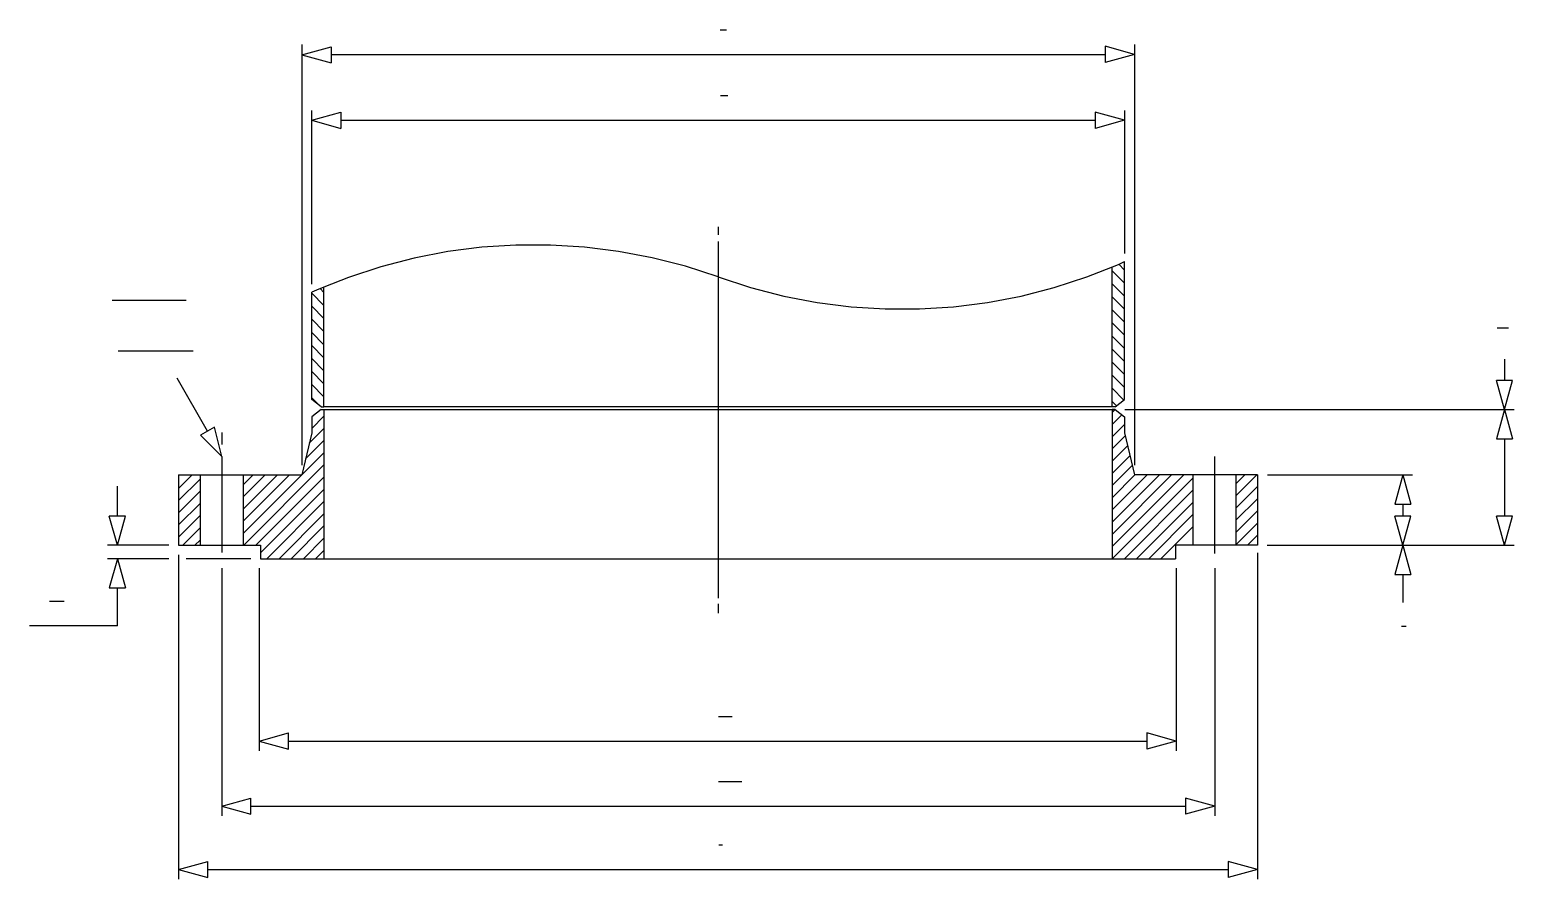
# Model space of a CAD drawing. Extents: x -623 to 3272, y 275 to 1203.
# Drawn here: x 335 to 1541, y 275 to 965 of the extents above; entities that cross this region are included whole.
import ezdxf

# ---------------------------------------------------------------- set-up
doc = ezdxf.new("R2010")
doc.units = 0
doc.header["$MEASUREMENT"] = 0
doc.layers.add('-1', color=7, linetype='CONTINUOUS')
doc.layers.add('1', color=7, linetype='CONTINUOUS')

msp = doc.modelspace()

# ---------------------------------------------------------------- linework, layer by layer
at = {"layer": '-1', "color": 5, "linetype": 'Continuous'}
for p, q in [((895.9, 964.9), (900.9, 964.9)), ((896.1, 911.4), (902.1, 911.4)), ((1526.8, 723), (1535.8, 723)), ((351.2, 501.2), (363.2, 501.2)), ((1448.9, 480.9), (1452.9, 480.9)), ((894.5, 407.6), (905.5, 407.6)), ((894.5, 354.9), (913.5, 354.9)), ((894.6, 303.5), (897.6, 303.5))]:
    msp.add_line(p, q, dxfattribs=at)
at = {"layer": '-1', "color": 3, "linetype": 'Continuous'}
for p, q in [((579.8, 944.9), (1208.4, 944.9)), ((564.1, 891.4), (587.8, 897.9)), ((587.8, 897.9), (587.8, 884.8)), ((1224.1, 891.4), (1200.4, 897.9)), ((1200.4, 897.9), (1200.4, 884.8)), ((564.1, 891.4), (587.8, 884.8)), ((587.8, 891.4), (1200.4, 891.4)), ((1224.1, 891.4), (1200.4, 884.8)), ((479.4, 639.1), (454.9, 682.2)), ((485.1, 642.3), (473.7, 635.8)), ((491.1, 618.5), (485.1, 642.3)), ((491.1, 618.5), (473.7, 635.8)), ((1340.1, 603.6), (1458.1, 603.6)), ((406.4, 570.2), (406.4, 594.4)), ((406.4, 546.5), (399.8, 570.2)), ((412.9, 570.2), (399.8, 570.2)), ((406.4, 546.5), (412.9, 570.2)), ((448.1, 546.5), (398.4, 546.5)), ((448, 535.6), (398.4, 535.6)), ((406.4, 535.6), (399.8, 511.9)), ((406.4, 535.6), (412.9, 511.9)), ((456.1, 538.9), (456.1, 275.5)), ((514.6, 535.6), (462.3, 535.6)), ((1332.1, 540.3), (1332.1, 275.5)), ((491.1, 528), (491.1, 326.9)), ((521.5, 528), (521.5, 379.6)), ((1266, 528), (1266, 379.6)), ((1297.4, 528), (1297.4, 326.9)), ((399.8, 511.9), (412.9, 511.9)), ((406.4, 481.1), (406.4, 511.9)), ((406.4, 481.1), (335.1, 481.1)), ((521.5, 387.6), (545.2, 394.2)), ((521.5, 387.6), (545.2, 381.1)), ((545.2, 381.1), (545.2, 394.2)), ((545.2, 387.6), (1242.3, 387.6)), ((1266, 387.6), (1242.3, 394.2)), ((1242.3, 394.2), (1242.3, 381.1)), ((1266, 387.6), (1242.3, 381.1)), ((491.1, 334.9), (514.8, 341.4)), ((514.8, 328.3), (514.8, 341.4)), ((1297.4, 334.9), (1273.7, 341.4)), ((1273.7, 341.4), (1273.7, 328.3)), ((491.1, 334.9), (514.8, 328.3)), ((514.8, 334.9), (1273.7, 334.9)), ((1297.4, 334.9), (1273.7, 328.3)), ((456.1, 283.5), (479.8, 290)), ((479.8, 276.9), (479.8, 290)), ((1332.1, 283.5), (1308.4, 290)), ((1308.4, 290), (1308.4, 276.9)), ((456.1, 283.5), (479.8, 276.9)), ((479.8, 283.5), (1308.4, 283.5)), ((1332.1, 283.5), (1308.4, 276.9))]:
    msp.add_line(p, q, dxfattribs=at)
at = {"layer": '-1', "color": 2, "linetype": 'Continuous'}
for p, q in [((402.1, 745.4), (462.1, 745.4)), ((406.9, 704.4), (467.9, 704.4))]:
    msp.add_line(p, q, dxfattribs=at)
at = {"layer": '-1', "color": 7, "linetype": 'Continuous'}
for p, q in [((571.7, 656.6), (564.1, 650.8)), ((571.7, 656.6), (574.1, 656.6)), ((571.7, 656.6), (574.1, 656.6)), ((574.1, 656.6), (574.1, 535.6)), ((564.1, 650.8), (564.1, 637.9)), ((564.1, 637.9), (556.1, 603.6)), ((456.1, 603.6), (556.1, 603.6)), ((473.6, 603.6), (473.6, 546.5)), ((508.6, 603.6), (508.6, 546.5)), ((1332.1, 603.6), (1232.1, 603.6)), ((1279.6, 603.6), (1279.6, 546.5)), ((1314.6, 603.6), (1314.6, 546.5)), ((456.1, 546.5), (522.6, 546.5)), ((1332.1, 546.5), (1265.6, 546.5)), ((522.6, 535.6), (1265.6, 535.6))]:
    msp.add_line(p, q, dxfattribs=at)
at = {"layer": '1', "color": 3, "linetype": 'Continuous'}
for p, q in [((556.1, 952.9), (556.1, 611.6)), ((1232.1, 952.9), (1232.1, 611.6)), ((556.1, 944.6), (579.8, 951.1)), ((556.1, 944.6), (579.8, 938)), ((579.8, 951.1), (579.8, 938)), ((579.8, 951.1), (579.8, 938)), ((1232.1, 944.9), (1208.4, 951.5)), ((1208.4, 951.5), (1208.4, 938.3)), ((1232.1, 944.9), (1208.4, 938.3)), ((564.1, 758.3), (564.1, 899.4)), ((587.8, 897.9), (587.8, 884.8)), ((1224.1, 899.4), (1224.1, 783.2)), ((1532.6, 697.6), (1532.6, 680.3)), ((1532.6, 656.6), (1526.1, 680.3)), ((1539.2, 680.3), (1526.1, 680.3)), ((1532.6, 656.6), (1539.2, 680.3)), ((1224.5, 656.6), (1540.6, 656.6)), ((1532.6, 656.6), (1526.1, 632.9)), ((1532.6, 656.6), (1539.2, 632.9)), ((1526.1, 632.9), (1539.2, 632.9)), ((1532.6, 632.9), (1532.6, 570.2)), ((1450.1, 603.6), (1443.6, 579.9)), ((1450.1, 603.6), (1456.7, 579.9)), ((1443.6, 579.9), (1456.7, 579.9)), ((1450.1, 579.9), (1450.1, 570.2)), ((1450.1, 546.5), (1443.6, 570.2)), ((1456.7, 570.2), (1443.6, 570.2)), ((1450.1, 546.5), (1456.7, 570.2)), ((1532.6, 546.5), (1526.1, 570.2)), ((1539.2, 570.2), (1526.1, 570.2)), ((1532.6, 546.5), (1539.2, 570.2)), ((1339.9, 546.5), (1540.6, 546.5)), ((1450.1, 546.5), (1443.6, 522.8)), ((1450.1, 546.5), (1456.7, 522.8)), ((1443.6, 522.8), (1456.7, 522.8)), ((1450.1, 522.8), (1450.1, 500))]:
    msp.add_line(p, q, dxfattribs=at)
at = {"layer": '1', "color": 4, "linetype": 'Continuous'}
for p, q in [((894.1, 805), (894.1, 798.5)), ((674.6, 784.8), (647.3, 779.5)), ((702.3, 788.3), (674.6, 784.8)), ((730, 790.1), (702.3, 788.3)), ((757.9, 790.1), (730, 790.1)), ((785.7, 788.4), (757.9, 790.1)), ((813.3, 784.9), (785.7, 788.4)), ((840.7, 779.7), (813.3, 784.9)), ((894.1, 792.9), (894.1, 503.5)), ((620.3, 772.5), (593.9, 763.9)), ((647.3, 779.5), (620.3, 772.5)), ((867.6, 772.9), (840.7, 779.7)), ((894.1, 764.3), (867.6, 772.9)), ((1193.4, 764.3), (1219.2, 774.5)), ((1214.1, 658.9), (1214.1, 772.5)), ((1219.2, 774.5), (1224.1, 776.8)), ((1224.1, 769.9), (1219.4, 774.6)), ((1224.1, 664.7), (1224.1, 776.8)), ((593.9, 763.9), (574.1, 756.1)), ((894.1, 764.3), (920.5, 755.7)), ((1167, 755.7), (1193.4, 764.3)), ((1224.1, 759.3), (1214.1, 769.3)), ((568, 753.6), (564.1, 751.8)), ((564.1, 664.7), (564.1, 751.8)), ((574.1, 741.1), (564.1, 751.1)), ((574.1, 756.1), (568, 753.6)), ((574.1, 751.7), (571, 754.8)), ((574.1, 658.9), (574.1, 756.1)), ((920.5, 755.7), (947.4, 748.8)), ((947.4, 748.8), (974.6, 743.6)), ((1112.8, 743.6), (1140.1, 748.8)), ((1140.1, 748.8), (1167, 755.7)), ((1224.1, 748.7), (1214.1, 758.7)), ((1224.1, 738.1), (1214.1, 748.1)), ((574.1, 730.5), (564.1, 740.5)), ((974.6, 743.6), (1002.2, 740.1)), ((1002.2, 740.1), (1029.9, 738.4)), ((1029.9, 738.4), (1057.6, 738.4)), ((1057.6, 738.4), (1085.3, 740.1)), ((1085.3, 740.1), (1112.8, 743.6)), ((1224.1, 727.5), (1214.1, 737.5)), ((574.1, 719.9), (564.1, 729.9)), ((1224.1, 716.9), (1214.1, 726.9)), ((574.1, 709.3), (564.1, 719.3)), ((1224.1, 706.3), (1214.1, 716.3)), ((574.1, 698.7), (564.1, 708.7)), ((1224.1, 695.7), (1214.1, 705.7)), ((574.1, 688.1), (564.1, 698.1)), ((574.1, 677.5), (564.1, 687.5)), ((1224.1, 685.1), (1214.1, 695.1)), ((574.1, 666.9), (564.1, 676.9)), ((1224.1, 674.5), (1214.1, 684.5)), ((570.7, 659.7), (564.1, 666.2)), ((571.7, 658.9), (564.1, 664.7)), ((1223.6, 664.3), (1214.1, 673.9)), ((1217.6, 659.7), (1214.1, 663.2)), ((1216.5, 658.9), (1224.1, 664.7)), ((574.1, 651.3), (564.1, 641.3)), ((571.7, 658.9), (574.1, 658.9)), ((571.7, 658.9), (574.1, 658.9)), ((1216.5, 658.9), (574.1, 658.9)), ((1222, 652.4), (1214.1, 644.5)), ((574.1, 641.4), (562.2, 629.5)), ((1224.1, 644.6), (1214.1, 634.6)), ((491.1, 638.1), (491.1, 628.3)), ((574.1, 631.5), (559.2, 616.6)), ((1224.7, 635.3), (1214.1, 624.7)), ((1226.6, 627.3), (1214.1, 614.8)), ((491.1, 618.5), (491.1, 540.6)), ((574.1, 621.6), (508.6, 556.1)), ((1228.5, 619.2), (1214.1, 604.9)), ((1297.1, 618.5), (1297.1, 539.8)), ((467, 603.6), (456.1, 592.7)), ((546.2, 603.6), (508.6, 566)), ((536.3, 603.6), (508.6, 575.9)), ((526.4, 603.6), (508.6, 585.8)), ((516.5, 603.6), (508.6, 595.7)), ((574.1, 611.7), (508.9, 546.5)), ((1230.3, 611.2), (1214.1, 595)), ((1252.4, 603.6), (1214.1, 565.3)), ((1262.3, 603.6), (1214.1, 555.4)), ((1272.2, 603.6), (1214.1, 545.5)), ((1242.5, 603.6), (1214.1, 575.2)), ((1232.6, 603.6), (1214.1, 585.1)), ((1321.7, 603.6), (1314.6, 596.5)), ((1331.6, 603.6), (1314.6, 586.6)), ((473.6, 600.3), (456.1, 582.8)), ((574.1, 601.8), (518.8, 546.5)), ((574.1, 591.9), (522.6, 540.4)), ((1279.6, 601.1), (1214.1, 535.6)), ((1279.6, 591.2), (1224, 535.6)), ((1332.1, 594.2), (1314.6, 576.7)), ((473.6, 590.4), (456.1, 572.9)), ((473.6, 580.5), (456.1, 563)), ((574.1, 582), (527.7, 535.6)), ((1279.6, 581.3), (1233.9, 535.6)), ((1332.1, 584.3), (1314.6, 566.8)), ((473.6, 570.6), (456.1, 553.1)), ((574.1, 572.1), (537.6, 535.6)), ((1279.6, 571.4), (1243.8, 535.6)), ((1332.1, 574.4), (1314.6, 556.9)), ((473.6, 560.7), (459.4, 546.5)), ((574.1, 562.2), (547.5, 535.6)), ((1279.6, 561.5), (1253.7, 535.6)), ((1332.1, 564.5), (1314.6, 547)), ((473.6, 550.8), (469.3, 546.5)), ((574.1, 552.3), (557.4, 535.6)), ((574.1, 542.4), (567.3, 535.6)), ((894.1, 499), (894.1, 491.4))]:
    msp.add_line(p, q, dxfattribs=at)
at = {"layer": '1', "color": 7, "linetype": 'Continuous'}
for p, q in [((574.1, 656.6), (1216.5, 656.6)), ((1216.4, 656.7), (1214.1, 654.4)), ((1214.1, 656.6), (1214.1, 535.6)), ((1216.5, 656.6), (1214.1, 656.6)), ((1216.5, 656.6), (1224.1, 650.8)), ((1224.1, 650.8), (1224.1, 637.9)), ((1224.1, 637.9), (1232.1, 603.6)), ((456.1, 603.6), (456.1, 546.5)), ((1332.1, 603.6), (1332.1, 546.5)), ((1332.1, 554.6), (1324, 546.5)), ((522.6, 546.5), (522.6, 535.6)), ((1265.6, 546.5), (1265.6, 535.6))]:
    msp.add_line(p, q, dxfattribs=at)

doc.saveas('drawing.dxf')
